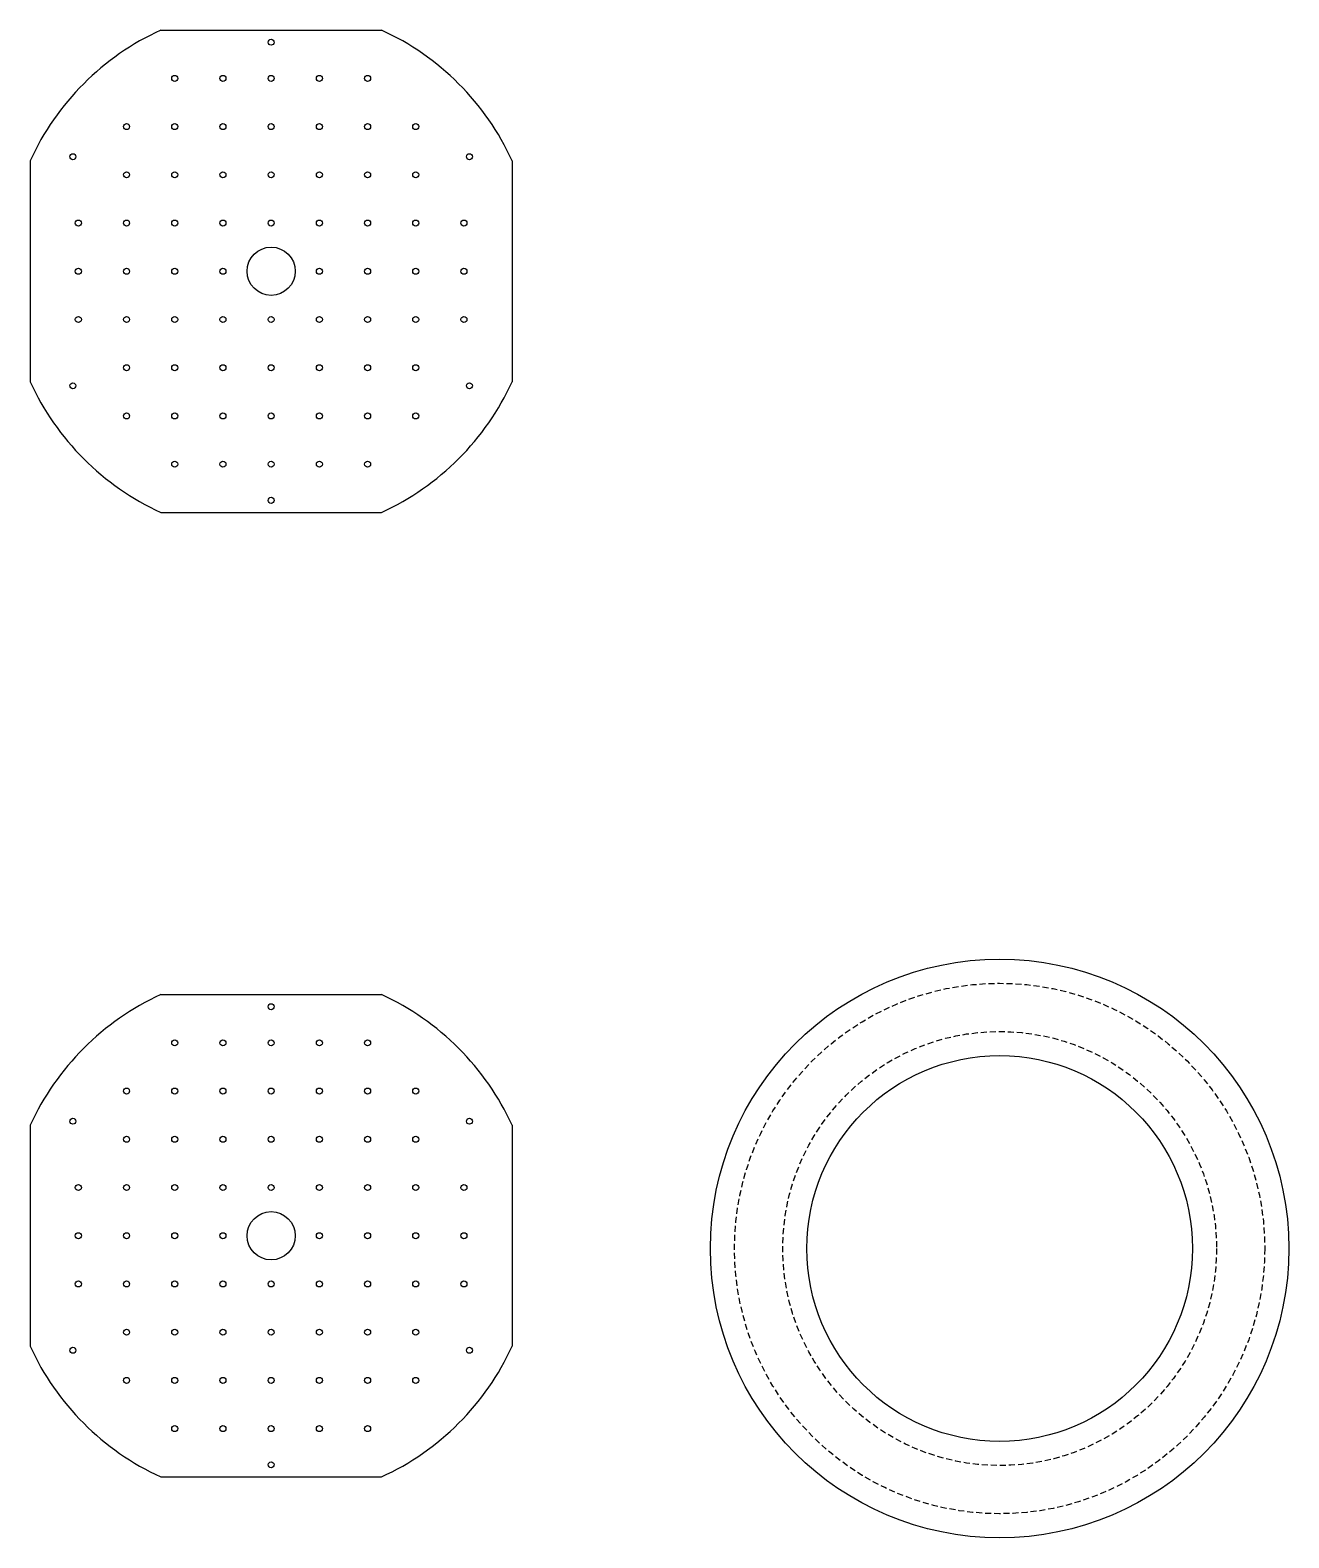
# Model space of a CAD drawing. Header units: inches. Extents: x -116 to 250, y -285 to 80.
# Drawn here: x 197.4 to 249.6, y -23.7 to 38.8 of the extents above; entities that cross this region are included whole.
import ezdxf

# ---------------------------------------------------------------- set-up
doc = ezdxf.new("R2010")
doc.units = ezdxf.units.IN
doc.header["$MEASUREMENT"] = 0
doc.linetypes.add('DASHED2', pattern=[0.375, 0.25, -0.125])

msp = doc.modelspace()

# ---------------------------------------------------------------- linework, layer by layer
at = {"color": 2}
for p, q in [((202.81811, 38.81289), (211.98326, 38.81289)), ((197.40068, 33.39547), (197.40068, 24.23032)), ((217.40068, 33.39547), (217.40068, 24.23032)), ((202.81811, 18.81289), (211.98326, 18.81289)), ((202.81811, -1.18711), (211.98326, -1.18711)), ((197.40068, -6.60453), (197.40068, -15.76968)), ((217.40068, -6.60453), (217.40068, -15.76968)), ((202.81811, -21.18711), (211.98326, -21.18711))]:
    msp.add_line(p, q, dxfattribs=at)
for centre, radius in [((207.40068, 38.31289), 0.125), ((203.40068, 36.81289), 0.125), ((205.40068, 36.81289), 0.125), ((207.40068, 36.81289), 0.125), ((209.40068, 36.81289), 0.125), ((211.40068, 36.81289), 0.125), ((201.40068, 34.81289), 0.125), ((203.40068, 34.81289), 0.125), ((205.40068, 34.81289), 0.125), ((207.40068, 34.81289), 0.125), ((209.40068, 34.81289), 0.125), ((211.40068, 34.81289), 0.125), ((213.40068, 34.81289), 0.125), ((199.17344, 33.56289), 0.125), ((215.62792, 33.56289), 0.125), ((201.40068, 32.81289), 0.125), ((203.40068, 32.81289), 0.125), ((205.40068, 32.81289), 0.125), ((207.40068, 32.81289), 0.125), ((209.40068, 32.81289), 0.125), ((211.40068, 32.81289), 0.125), ((213.40068, 32.81289), 0.125), ((199.40068, 30.81289), 0.125), ((201.40068, 30.81289), 0.125), ((203.40068, 30.81289), 0.125), ((205.40068, 30.81289), 0.125), ((207.40068, 30.81289), 0.125), ((209.40068, 30.81289), 0.125), ((211.40068, 30.81289), 0.125), ((213.40068, 30.81289), 0.125), ((215.40068, 30.81289), 0.125), ((207.40068, 28.81289), 1), ((199.40068, 28.81289), 0.125), ((201.40068, 28.81289), 0.125), ((203.40068, 28.81289), 0.125), ((205.40068, 28.81289), 0.125), ((209.40068, 28.81289), 0.125), ((211.40068, 28.81289), 0.125), ((213.40068, 28.81289), 0.125), ((215.40068, 28.81289), 0.125), ((199.40068, 26.81289), 0.125), ((201.40068, 26.81289), 0.125), ((203.40068, 26.81289), 0.125), ((205.40068, 26.81289), 0.125), ((207.40068, 26.81289), 0.125), ((209.40068, 26.81289), 0.125), ((211.40068, 26.81289), 0.125), ((213.40068, 26.81289), 0.125), ((215.40068, 26.81289), 0.125), ((201.40068, 24.81289), 0.125), ((203.40068, 24.81289), 0.125), ((205.40068, 24.81289), 0.125), ((207.40068, 24.81289), 0.125), ((209.40068, 24.81289), 0.125), ((211.40068, 24.81289), 0.125), ((213.40068, 24.81289), 0.125), ((199.17344, 24.06289), 0.125), ((215.62792, 24.06289), 0.125), ((201.40068, 22.81289), 0.125), ((203.40068, 22.81289), 0.125), ((205.40068, 22.81289), 0.125), ((207.40068, 22.81289), 0.125), ((209.40068, 22.81289), 0.125), ((211.40068, 22.81289), 0.125), ((213.40068, 22.81289), 0.125), ((203.40068, 20.81289), 0.125), ((205.40068, 20.81289), 0.125), ((207.40068, 20.81289), 0.125), ((209.40068, 20.81289), 0.125), ((211.40068, 20.81289), 0.125), ((207.40068, 19.31289), 0.125), ((207.40068, -1.68711), 0.125), ((203.40068, -3.18711), 0.125), ((205.40068, -3.18711), 0.125), ((207.40068, -3.18711), 0.125), ((209.40068, -3.18711), 0.125), ((211.40068, -3.18711), 0.125), ((201.40068, -5.18711), 0.125), ((203.40068, -5.18711), 0.125), ((205.40068, -5.18711), 0.125), ((207.40068, -5.18711), 0.125), ((209.40068, -5.18711), 0.125), ((211.40068, -5.18711), 0.125), ((213.40068, -5.18711), 0.125), ((199.17344, -6.43711), 0.125), ((215.62792, -6.43711), 0.125), ((201.40068, -7.18711), 0.125), ((203.40068, -7.18711), 0.125), ((205.40068, -7.18711), 0.125), ((207.40068, -7.18711), 0.125), ((209.40068, -7.18711), 0.125), ((211.40068, -7.18711), 0.125), ((213.40068, -7.18711), 0.125), ((199.40068, -9.18711), 0.125), ((201.40068, -9.18711), 0.125), ((203.40068, -9.18711), 0.125), ((205.40068, -9.18711), 0.125), ((207.40068, -9.18711), 0.125), ((209.40068, -9.18711), 0.125), ((211.40068, -9.18711), 0.125), ((213.40068, -9.18711), 0.125), ((215.40068, -9.18711), 0.125), ((207.40068, -11.18711), 1), ((199.40068, -11.18711), 0.125), ((201.40068, -11.18711), 0.125), ((203.40068, -11.18711), 0.125), ((205.40068, -11.18711), 0.125), ((209.40068, -11.18711), 0.125), ((211.40068, -11.18711), 0.125), ((213.40068, -11.18711), 0.125), ((215.40068, -11.18711), 0.125), ((199.40068, -13.18711), 0.125), ((201.40068, -13.18711), 0.125), ((203.40068, -13.18711), 0.125), ((205.40068, -13.18711), 0.125), ((207.40068, -13.18711), 0.125), ((209.40068, -13.18711), 0.125), ((211.40068, -13.18711), 0.125), ((213.40068, -13.18711), 0.125), ((215.40068, -13.18711), 0.125), ((201.40068, -15.18711), 0.125), ((203.40068, -15.18711), 0.125), ((205.40068, -15.18711), 0.125), ((207.40068, -15.18711), 0.125), ((209.40068, -15.18711), 0.125), ((211.40068, -15.18711), 0.125), ((213.40068, -15.18711), 0.125), ((199.17344, -15.93711), 0.125), ((215.62792, -15.93711), 0.125), ((201.40068, -17.18711), 0.125), ((203.40068, -17.18711), 0.125), ((205.40068, -17.18711), 0.125), ((207.40068, -17.18711), 0.125), ((209.40068, -17.18711), 0.125), ((211.40068, -17.18711), 0.125), ((213.40068, -17.18711), 0.125), ((203.40068, -19.18711), 0.125), ((205.40068, -19.18711), 0.125), ((207.40068, -19.18711), 0.125), ((209.40068, -19.18711), 0.125), ((211.40068, -19.18711), 0.125), ((207.40068, -20.68711), 0.125)]:
    msp.add_circle(centre, radius, dxfattribs=at)
at = {"color": 6}
for radius in [12, 8]:
    msp.add_circle((237.62664, -11.71619), radius, dxfattribs=at)
at = {"linetype": 'DASHED2'}
for radius in [11, 9]:
    msp.add_circle((237.62664, -11.71619), radius, dxfattribs=at)
at = {"color": 2}
for centre, start, end in [((207.40068, 28.81289), 114.6199773, 155.3800227), ((207.40068, 28.81289), 24.6199773, 65.3800227), ((207.40068, 28.81289), 204.6199773, 245.3800227), ((207.40068, 28.81289), 294.6199773, 335.3800227), ((207.40068, -11.18711), 114.6199773, 155.3800227), ((207.40068, -11.18711), 24.6199773, 65.3800227), ((207.40068, -11.18711), 204.6199773, 245.3800227), ((207.40068, -11.18711), 294.6199773, 335.3800227)]:
    msp.add_arc(centre, 11, start, end, dxfattribs=at)

doc.saveas('drawing.dxf')
